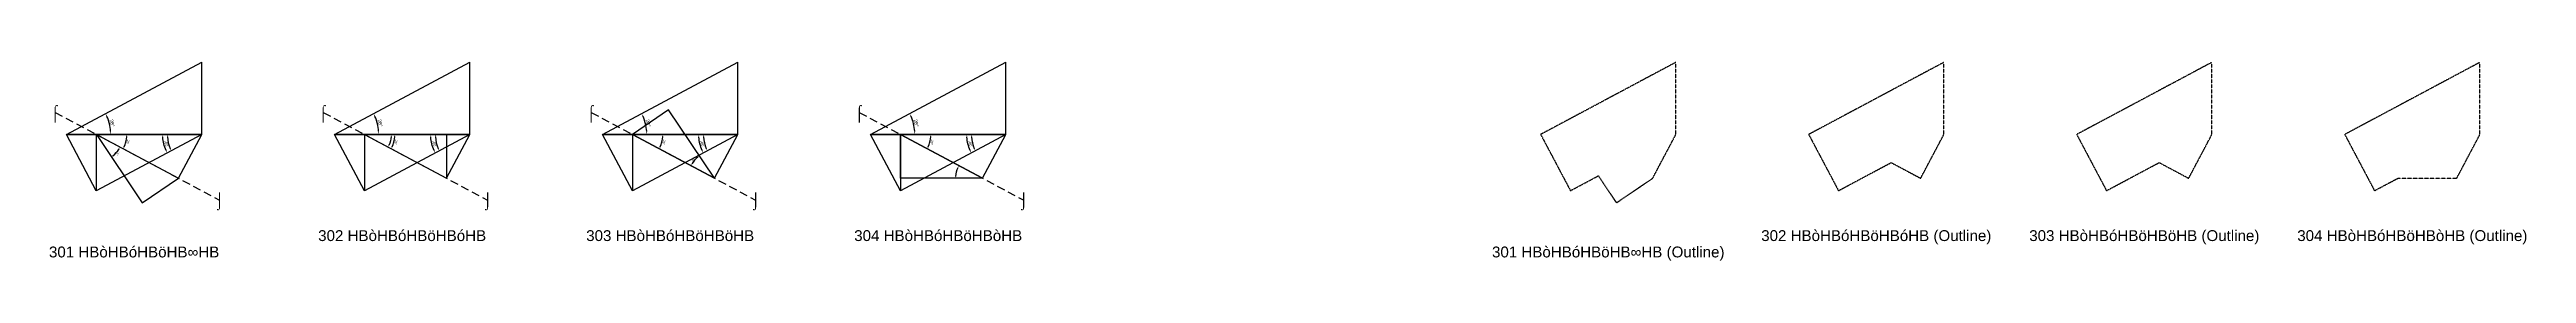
# Model space of a CAD drawing. Header units: millimetres. Extents: x 123348 to 671342, y -3335564 to 24518.
# Drawn here: x 307403 to 582152, y -3000140 to -2978209 of the extents above; entities that cross this region are included whole.
import ezdxf
from ezdxf.enums import TextEntityAlignment as Align

# ---------------------------------------------------------------- set-up
doc = ezdxf.new("R2010")
doc.units = ezdxf.units.MM
doc.header["$PDMODE"] = 35
doc.linetypes.add('DASHED', pattern=[19.05, 12.7, -6.35])
for name, color, linetype in [('BASE', 170, 'Continuous'), ('HYPOTENUSE', 20, 'Continuous'), ('PERPENDICULAR', 90, 'Continuous')]:
    doc.layers.add(name, color=color, linetype=linetype)
doc.styles.add('Arial', font='arial.ttf')
doc.dimstyles.new('ISO-25', dxfattribs={"dimtxt": 250, "dimasz": 100, "dimexe": 1.25, "dimexo": 0.625, "dimgap": 100, "dimtad": 1, "dimdec": 0, "dimtxsty": 'Arial', "dimcen": 2.5, "dimadec": 0, "dimazin": 0, "dimtfac": 1, "dimtdec": 0, "dimtmove": 0, "dimatfit": 3, "dimfxl": 1, "dimarcsym": 0})

# ---------------------------------------------------------------- blocks, each defined once
blk = doc.blocks.new('*D2')
at = {"color": 0, "lineweight": -2, "ltscale": 100, "transparency": 16777216}
blk.add_arc((0, 0), 4906, 4.08845, 23.91155, dxfattribs=at)
at = {"color": 0, "ltscale": 100, "transparency": 16777216}
for points in [[(4432, 1963), (4537, 2014), (4332, 2303)], [(4952, 352), (4835, 348), (4906, 0)]]:
    blk.add_solid(points, dxfattribs=at)
at = {"layer": 'Defpoints', "color": 0, "ltscale": 100, "transparency": 16777216}
for p in [(15000, 7976), (0, 0), (0, 0), (4841, 796), (15000, 0)]:
    blk.add_point(p, dxfattribs=at)
at = {"color": 0, "ltscale": 100, "transparency": 16777216, "insert": (5055, 1260), "char_height": 400, "attachment_point": 5, "rotation": 284, "style": 'Arial'}
blk.add_mtext('28°', dxfattribs=at)
blk = doc.blocks.new('GTN')
at = {"layer": 'BASE'}
blk.add_line((0, 0), (15000, 0), dxfattribs=at)
at = {"layer": 'HYPOTENUSE'}
blk.add_line((0, 0), (15000, 7975.6), dxfattribs=at)
at = {"layer": 'PERPENDICULAR'}
blk.add_line((15000, 0), (15000, 7975.6), dxfattribs=at)
at = {"color": 4, "ltscale": 100}
dim = blk.add_angular_dim_2l(base=(4841, 795.6), line1=((0, 0), (15000, 0)), line2=((0, 0), (15000, 7975.6)), dimstyle='ISO-25', override={"dimtxt": 400, "dimasz": 350, "dimgap": 100}, dxfattribs=at)
dim.commit()
dim.dimension.update_dxf_attribs({"geometry": '*D2', "text_midpoint": (5055.4, 1260.5)})

msp = doc.modelspace()

# ---------------------------------------------------------------- linework, layer by layer
at = {"linetype": 'DASHED', "ltscale": 70}
for p, q in [((308035, -2983761), (326268, -2993455)), ((337765, -2983761), (355998, -2993455)), ((367495, -2983761), (385728, -2993455)), ((397225, -2983761), (415458, -2993455))]:
    msp.add_line(p, q, dxfattribs=at)
at = {"linetype": 'DASHED'}
for points in [[(476108, -2992402), (479195, -2990761), (481206, -2993742), (485225, -2991032), (487802, -2986184), (487802, -2978209), (472802, -2986184)], [(514955, -2991032), (517532, -2986184), (517532, -2978209), (502532, -2986184), (505838, -2992402), (511685, -2989293)], [(544685, -2991032), (547262, -2986184), (547262, -2978209), (532262, -2986184), (535568, -2992402), (541415, -2989293)], [(567876, -2991032), (574415, -2991032), (576992, -2986184), (576992, -2978209), (561992, -2986184), (565298, -2992402)]]:
    msp.add_lwpolyline(points, close=True, dxfattribs=at)

# ---------------------------------------------------------------- block references
for p in [(309287, -2986184), (339017, -2986184), (368747, -2986184), (398477, -2986184)]:
    msp.add_blockref('GTN', p, dxfattribs=at)
at = {"linetype": 'DASHED', "ltscale": 100}
for p, xscale, yscale, zscale, rotation in [((324287, -2986184), -0.882947592858929, 0.882947592858929, 0.882947592858929, 27.99999999999998), ((354017, -2986184), -0.882947592858929, 0.882947592858929, 0.882947592858929, 27.99999999999998), ((383747, -2986184), -0.882947592858929, 0.882947592858929, 0.882947592858929, 27.99999999999998), ((413477, -2986184), -0.882947592858929, 0.882947592858929, 0.882947592858929, 27.99999999999998), ((312594, -2986184), 0.688342810461111, 0.688342810461111, 0.688342810461111, 332.0000000000001), ((312594, -2986184), 0.607770627558393, 0.607770627558393, 0.607770627558393, 303.9999999999989), ((342324, -2986184), 0.688342810461111, 0.688342810461111, 0.688342810461111, 332.0000000000001), ((372053, -2986184), 0.688342810461111, 0.688342810461111, 0.688342810461111, 332.0000000000001), ((381170, -2991032), 0.607770627558393, 0.607770627558393, 0.607770627558393, 123.9999999999988), ((401783, -2986184), 0.688342810461111, 0.688342810461111, 0.688342810461111, 332.0000000000001), ((324287, -2986184), 0.7795964517353771, 0.7795964517353771, 0.7795964517353771, 180), ((354017, -2986184), 0.7795964517353771, 0.7795964517353771, 0.7795964517353771, 180), ((342324, -2986184), -0.607770627558393, 0.607770627558393, 0.607770627558393, 180), ((383747, -2986184), 0.7795964517353771, 0.7795964517353771, 0.7795964517353771, 180), ((413477, -2986184), 0.7795964517353771, 0.7795964517353771, 0.7795964517353771, 180), ((410900, -2991032), -0.607770627558393, 0.607770627558393, 0.607770627558393, 359.999999999999)]:
    msp.add_blockref('GTN', p, dxfattribs=dict(at, xscale=xscale, yscale=yscale, zscale=zscale, rotation=rotation))

# ---------------------------------------------------------------- texts
at = {"linetype": 'DASHED', "ltscale": 100, "style": 'Arial'}
for s, p in [('⌠', (308035, -2983761)), ('⌠', (337765, -2983761)), ('⌠', (367495, -2983761)), ('⌠', (397225, -2983761)), ('⌡', (326268, -2993455)), ('⌡', (355998, -2993455)), ('⌡', (385728, -2993455)), ('⌡', (415458, -2993455)), ('302 HBòHBóHBöHBóHB', (346517, -2997370)), ('303 HBòHBóHBöHBöHB', (376247, -2997370)), ('304 HBòHBóHBöHBòHB', (405977, -2997370)), ('302 HBòHBóHBöHBóHB (Outline)', (510032, -2997370)), ('303 HBòHBóHBöHBöHB (Outline)', (539762, -2997370)), ('304 HBòHBóHBöHBòHB (Outline)', (569492, -2997370)), ('301 HBòHBóHBöHB∞HB', (316787, -2999179)), ('301 HBòHBóHBöHB∞HB (Outline)', (480302, -2999179))]:
    msp.add_text(s, height=1200, dxfattribs=at).set_placement(p, align=Align.MIDDLE_CENTER)

doc.saveas('drawing.dxf')
